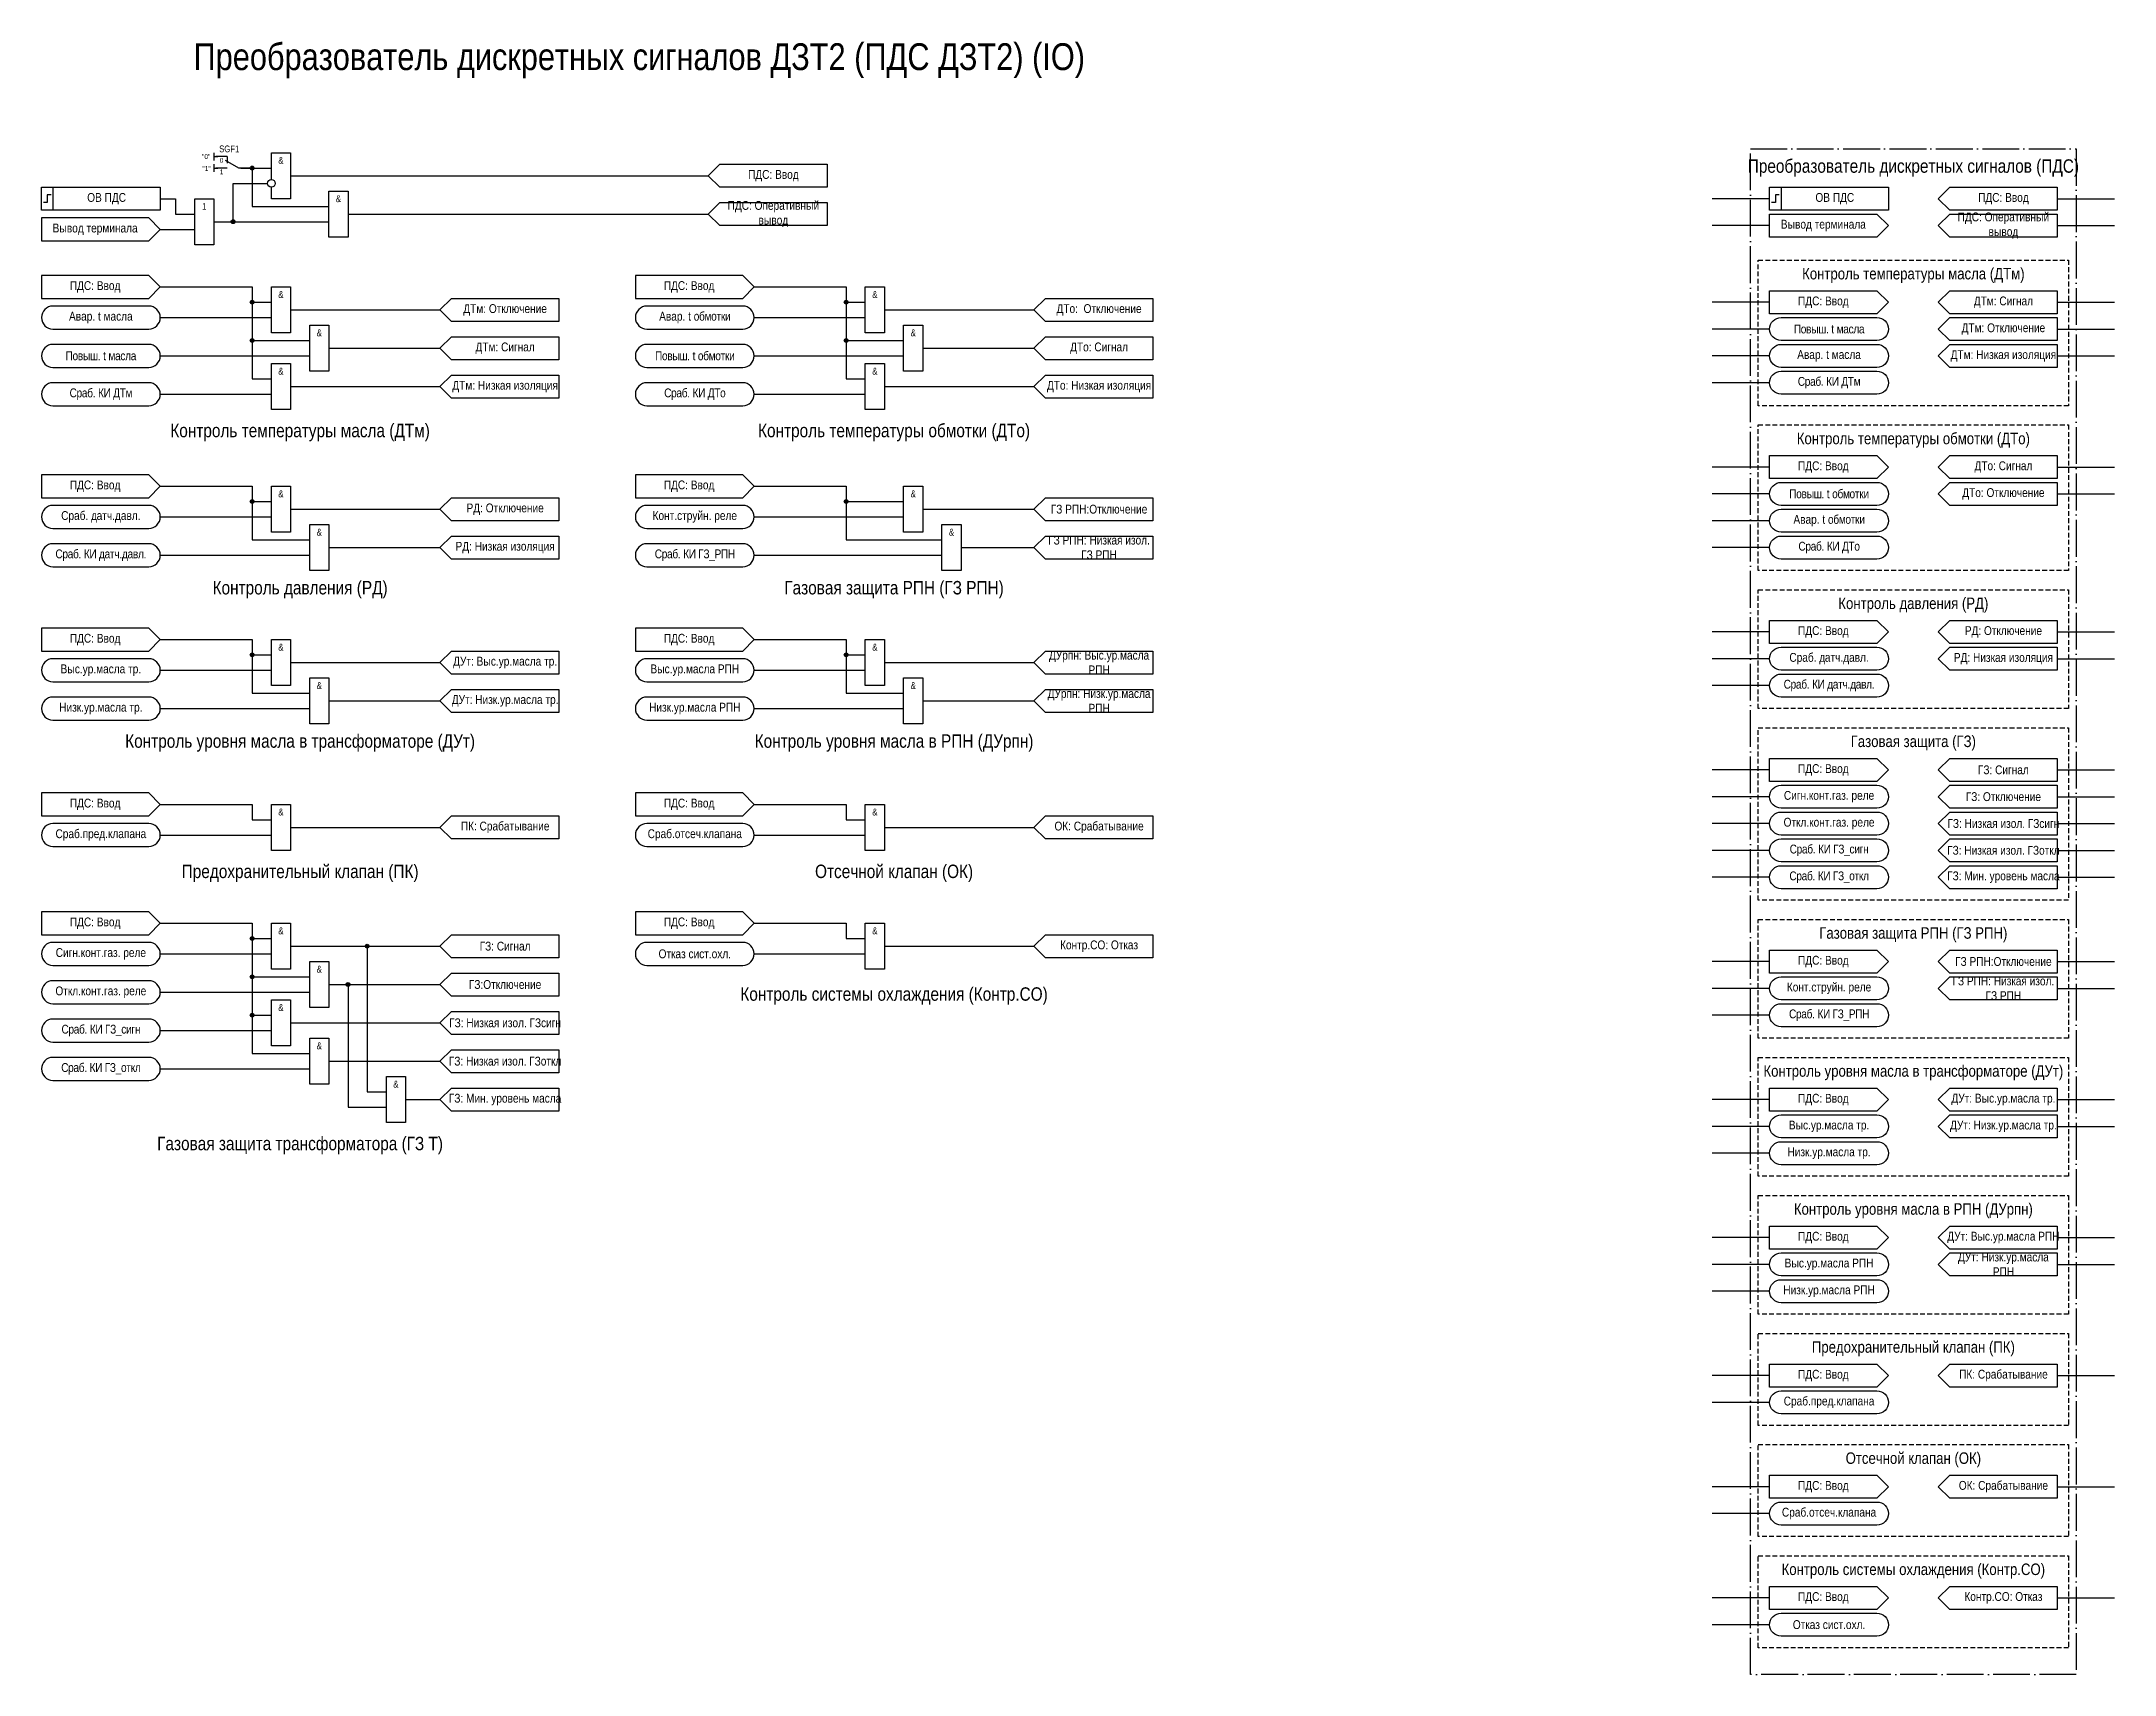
# Model space of a CAD drawing. Header units: millimetres. Extents: x -2270 to 418, y -112 to 561.
# Drawn here: x -1806 to -1265, y -112 to 314 of the extents above; entities that cross this region are included whole.
import ezdxf
from ezdxf.enums import TextEntityAlignment as Align

# ---------------------------------------------------------------- set-up
doc = ezdxf.new("R2010")
doc.units = ezdxf.units.MM
doc.linetypes.add('ACAD_ISO04W100', pattern=[30, 24, -3, 0, -3])
doc.linetypes.add('штриховая2', pattern=[0.375, 0.25, -0.125])
doc.layers.add('TEXT', color=7, linetype='Continuous', lineweight=25)
doc.layers.add('Основная', color=7, linetype='Continuous')
doc.styles.add('2.5_Gost_RD', font='ARIALN.TTF', dxfattribs={"height": 2.5})
doc.styles.add('3.5_Gost_RD', font='ARIALN.TTF', dxfattribs={"height": 3.5})
doc.styles.add('Вывод', font='ARIALN.TTF', dxfattribs={"height": 2.5})
doc.styles.add('Компонент', font='ARIALN.TTF', dxfattribs={"height": 3.5})

msp = doc.modelspace()

# ---------------------------------------------------------------- texts
at = {"ltscale": 100, "attachment_point": 5}
for s, insert, char_height, width, style in [('{\\C3;Преобразователь дискретных сигналов ДЗТ2 (ПДС ДЗТ2) (IO)}', (-1650, 309), 7, 340, '3.5_Gost_RD'), ('&', (-1743.5, 283), 1.8, 5, '2.5_Gost_RD'), ('ПДС: Ввод', (-1615, 279), 2.3, 28, '2.5_Gost_RD'), ('1', (-1763.5, 271), 1.8, 5, '2.5_Gost_RD'), ('&', (-1728.5, 273), 1.8, 5, '2.5_Gost_RD'), ('ПДС: Оперативный вывод', (-1615, 269), 2.3, 28, '2.5_Gost_RD'), ('ПДС: Ввод', (-1294, 273), 2.3, 28, '2.5_Gost_RD'), ('ПДС: Оперативный вывод', (-1294, 266), 2.3, 28, '2.5_Gost_RD'), ('&', (-1743.5, 248), 1.8, 5, '2.5_Gost_RD'), ('&', (-1588.5, 248), 1.8, 5, '2.5_Gost_RD'), ('\\A1;Авар. t масла', (-1790.5, 242), 2.3, 31, '2.5_Gost_RD'), ('ДТм: Отключение', (-1685, 244), 2.3, 28, '2.5_Gost_RD'), ('\\A1;Авар. t {\\T0.95;обмотки}', (-1635.5, 242), 2.3, 31, '2.5_Gost_RD'), ('ДТо:  Отключение', (-1530, 244), 2.3, 28, '2.5_Gost_RD'), ('ДТм: {\\A1;Сигнал}', (-1294, 246), 2.3, 28, '2.5_Gost_RD'), ('&', (-1733.5, 238), 1.8, 5, '2.5_Gost_RD'), ('&', (-1578.5, 238), 1.8, 5, '2.5_Gost_RD'), ('ДТм: {\\A1;Отключение}', (-1294, 239), 2.3, 28, '2.5_Gost_RD'), ('\\A1;{\\T0.95;Повыш. t масла }', (-1790.5, 232), 2.3, 31, '2.5_Gost_RD'), ('ДТм: Сигнал', (-1685, 234), 2.3, 28, '2.5_Gost_RD'), ('\\A1;{\\T0.95;Повыш. t обмотки}', (-1635.5, 232), 2.3, 29.7748, '2.5_Gost_RD'), ('ДТо: Сигнал', (-1530, 234), 2.3, 28, '2.5_Gost_RD'), ('ДТм: Низкая изоляция', (-1294, 232), 2.3, 28, '2.5_Gost_RD'), ('&', (-1743.5, 228), 1.8, 5, '2.5_Gost_RD'), ('&', (-1588.5, 228), 1.8, 5, '2.5_Gost_RD'), ('\\A1;{\\T0.95;Сраб. КИ ДТм}', (-1790.5, 222), 2.3, 31, '2.5_Gost_RD'), ('ДТм: Низкая изоляция', (-1685, 224), 2.3, 28, '2.5_Gost_RD'), ('\\A1;{\\T0.95;Сраб. КИ ДТо}', (-1635.5, 222), 2.3, 31, '2.5_Gost_RD'), ('ДТо: Низкая изоляция ', (-1530, 224), 2.3, 28, '2.5_Gost_RD'), ('Контроль температуры масла (ДТм)', (-1738.5, 212), 3.5, 145, '3.5_Gost_RD'), ('Контроль температуры обмотки (ДТо)', (-1583.5, 212), 3.5, 145, '3.5_Gost_RD'), ('ДТо: {\\A1;Сигнал}', (-1294, 203), 2.3, 28, '2.5_Gost_RD'), ('&', (-1743.5, 196), 1.8, 5, '2.5_Gost_RD'), ('&', (-1578.5, 196), 1.8, 5, '2.5_Gost_RD'), ('ДТо: {\\A1;Отключение}', (-1294, 196), 2.3, 28, '2.5_Gost_RD'), ('\\A1;Сраб. {\\T0.95;д}атч.давл.', (-1790.5, 190), 2.3, 31, '2.5_Gost_RD'), ('\\A1;РД: Отключение', (-1685, 192), 2.3, 28, '2.5_Gost_RD'), ('\\A1;Конт.струйн. реле', (-1635.5, 190), 2.3, 31, '2.5_Gost_RD'), ('ГЗ РПН:Отключение', (-1530, 192), 2.3, 28, '2.5_Gost_RD'), ('&', (-1733.5, 186), 1.8, 5, '2.5_Gost_RD'), ('&', (-1568.5, 186), 1.8, 5, '2.5_Gost_RD'), ('ГЗ РПН: Низкая изол. ГЗ РПН', (-1530, 182), 2.3, 28, '2.5_Gost_RD'), ('\\A1;{\\T0.95;Сраб. КИ датч.давл.}', (-1790.5, 180), 2.3, 31, '2.5_Gost_RD'), ('РД: Низкая изоляция', (-1685, 182), 2.3, 28, '2.5_Gost_RD'), ('\\A1;{\\T0.95;Сраб. КИ ГЗ_РПН}', (-1635.5, 180), 2.3, 31, '2.5_Gost_RD'), ('\\pt262.5;Контроль давления (РД)', (-1738.5, 171), 3.5, 145, '3.5_Gost_RD'), ('Газовая защита РПН (ГЗ РПН) ', (-1583.5, 171), 3.5, 145, '3.5_Gost_RD'), ('&', (-1743.5, 156), 1.8, 5, '2.5_Gost_RD'), ('&', (-1588.5, 156), 1.8, 5, '2.5_Gost_RD'), ('\\A1;РД: Отключение', (-1294, 160), 2.3, 28, '2.5_Gost_RD'), ('\\A1;Выс.ур.масла тр.', (-1790.5, 150), 2.3, 31, '2.5_Gost_RD'), ('ДУт: Выс.ур.масла тр.', (-1685, 152), 2.3, 28, '2.5_Gost_RD'), ('\\A1;Выс.ур.масла РПН', (-1635.5, 150), 2.3, 31, '2.5_Gost_RD'), ('ДУрпн: Выс.ур.масла РПН', (-1530, 152), 2.3, 28, '2.5_Gost_RD'), ('РД: Низкая изоляция', (-1294, 153), 2.3, 28, '2.5_Gost_RD'), ('&', (-1733.5, 146), 1.8, 5, '2.5_Gost_RD'), ('&', (-1578.5, 146), 1.8, 5, '2.5_Gost_RD'), ('\\A1;Низк.ур.масла тр.', (-1790.5, 140), 2.3, 29.7748, '2.5_Gost_RD'), ('ДУт: Низк.ур.масла тр.', (-1685, 142), 2.3, 28, '2.5_Gost_RD'), ('\\A1;Низк.ур.масла РПН', (-1635.5, 140), 2.3, 29.7748, '2.5_Gost_RD'), ('ДУрпн: Низк.ур.масла РПН', (-1530, 142), 2.3, 28, '2.5_Gost_RD'), ('Контроль уровня масла в трансформаторе (ДУт)', (-1738.5, 131), 3.5, 145, '3.5_Gost_RD'), ('Контроль уровня масла в РПН (ДУрпн)', (-1583.5, 131), 3.5, 145, '3.5_Gost_RD'), ('ГЗ: {\\A1;Сигнал}', (-1294, 124), 2.3, 28, '2.5_Gost_RD'), ('&', (-1743.5, 113), 1.8, 5, '2.5_Gost_RD'), ('&', (-1588.5, 113), 1.8, 5, '2.5_Gost_RD'), ('ГЗ: {\\A1;Отключение}', (-1294, 117), 2.3, 28, '2.5_Gost_RD'), ('\\A1;Сраб.пред.клапана', (-1790.5, 107), 2.3, 31, '2.5_Gost_RD'), ('ПК: Срабатывание', (-1685, 109), 2.3, 28, '2.5_Gost_RD'), ('\\A1;Сраб.отсеч.клапана', (-1635.5, 107), 2.3, 31, '2.5_Gost_RD'), ('ОК: Срабатывание', (-1530, 109), 2.3, 28, '2.5_Gost_RD'), ('ГЗ: Низкая изол. ГЗсигн', (-1294, 110), 2.3, 28, '2.5_Gost_RD'), ('ГЗ: Низкая изол. ГЗоткл', (-1294, 103), 2.3, 28, '2.5_Gost_RD'), ('Предохранительный клапан (ПК)', (-1738.5, 97), 3.5, 145, '3.5_Gost_RD'), ('Отсечной клапан (ОК)', (-1583.5, 97), 3.5, 145, '3.5_Gost_RD'), ('ГЗ: Мин. уровень масла ', (-1294, 96), 2.3, 28, '2.5_Gost_RD'), ('&', (-1743.5, 82), 1.8, 5, '2.5_Gost_RD'), ('&', (-1588.5, 82), 1.8, 5, '2.5_Gost_RD'), ('\\A1;Сигн.конт.газ. реле', (-1790.5, 76), 2.3, 31, '2.5_Gost_RD'), ('ГЗ: Сигнал', (-1685, 78), 2.3, 28, '2.5_Gost_RD'), ('\\A1;Отказ сист.охл.', (-1635.5, 76), 2.3, 31, '2.5_Gost_RD'), ('Контр.СО: Отказ', (-1530, 78), 2.3, 28, '2.5_Gost_RD'), ('&', (-1733.5, 72), 1.8, 5, '2.5_Gost_RD'), ('ГЗ РПН:Отключение', (-1294, 74), 2.3, 28, '2.5_Gost_RD'), ('\\A1;Откл.конт.газ. реле', (-1790.5, 66), 2.3, 31, '2.5_Gost_RD'), ('ГЗ:Отключение', (-1685, 68), 2.3, 28, '2.5_Gost_RD'), ('Контроль системы охлаждения (Контр.СО)', (-1583.5, 65), 3.5, 145, '3.5_Gost_RD'), ('\\A1;Конт.струйн. реле', (-1339.5, 67), 2.3, 31, '2.5_Gost_RD'), ('ГЗ РПН: Низкая изол. ГЗ РПН', (-1294, 67), 2.3, 28, '2.5_Gost_RD'), ('&', (-1743.5, 62), 1.8, 5, '2.5_Gost_RD'), ('\\A1;{\\T0.95;Сраб. КИ ГЗ_РПН}', (-1339.5, 60), 2.3, 31, '2.5_Gost_RD'), ('\\A1;{\\T0.95;Сраб. КИ ГЗ_сигн}', (-1790.5, 56), 2.3, 31, '2.5_Gost_RD'), ('ГЗ: Низкая изол. ГЗсигн', (-1685, 58), 2.3, 28, '2.5_Gost_RD'), ('&', (-1733.5, 52), 1.8, 5, '2.5_Gost_RD'), ('ГЗ: Низкая изол. ГЗоткл', (-1685, 48), 2.3, 28, '2.5_Gost_RD'), ('\\A1;{\\T0.95;Сраб. КИ ГЗ_откл}', (-1790.5, 46), 2.3, 31, '2.5_Gost_RD'), ('&', (-1713.5, 42), 1.8, 5, '2.5_Gost_RD'), ('ГЗ: Мин. уровень масла ', (-1685, 38), 2.3, 28, '2.5_Gost_RD'), ('ДУт: Выс.ур.масла тр.', (-1294, 38), 2.3, 28, '2.5_Gost_RD'), ('\\A1;Выс.ур.масла тр.', (-1339.5, 31), 2.3, 31, '2.5_Gost_RD'), ('ДУт: Низк.ур.масла тр.', (-1294, 31), 2.3, 28, '2.5_Gost_RD'), ('Газовая защита трансформатора (ГЗ T)', (-1738.5, 26), 3.5, 145, '3.5_Gost_RD'), ('\\A1;Низк.ур.масла тр.', (-1339.5, 24), 2.3, 29.7748, '2.5_Gost_RD'), ('ДУт: Выс.ур.масла РПН', (-1294, 2), 2.3, 28, '2.5_Gost_RD'), ('\\A1;Выс.ур.масла РПН', (-1339.5, -5), 2.3, 31, '2.5_Gost_RD'), ('ДУт: Низк.ур.масла РПН', (-1294, -5), 2.3, 28, '2.5_Gost_RD'), ('\\A1;Низк.ур.масла РПН', (-1339.5, -12), 2.3, 29.7748, '2.5_Gost_RD'), ('ПК: Срабатывание', (-1294, -34), 2.3, 28, '2.5_Gost_RD'), ('\\A1;Сраб.пред.клапана', (-1339.5, -41), 2.3, 31, '2.5_Gost_RD'), ('ОК: Срабатывание', (-1294, -63), 2.3, 28, '2.5_Gost_RD'), ('\\A1;Сраб.отсеч.клапана', (-1339.5, -70), 2.3, 31, '2.5_Gost_RD'), ('Контр.СО: Отказ', (-1294, -92), 2.3, 28, '2.5_Gost_RD'), ('\\A1;Отказ сист.охл.', (-1339.5, -99), 2.3, 31, '2.5_Gost_RD')]:
    msp.add_mtext(s, dxfattribs=dict(at, insert=insert, char_height=char_height, width=width, style=style))
at = {"ltscale": 100, "insert": (-1764, 281.5), "char_height": 1.25, "attachment_point": 1, "style": '3.5_Gost_RD'}
msp.add_mtext_dynamic_manual_height_columns('"1"', width=2, gutter_width=17.5, heights=[0], dxfattribs=at)
at = {"color": 30, "ltscale": 100, "true_color": 0xf7941d, "attachment_point": 5, "style": '3.5_Gost_RD'}
for s, insert, char_height, width in [('Преобразователь дискретных сигналов (ПДС)', (-1317.5, 281), 3.5, 85), ('Контроль температуры масла (ДТм)', (-1317.5, 253), 3, 81), ('Контроль температуры обмотки (ДТо)', (-1317.5, 210), 3, 81), ('Контроль давления (РД)', (-1317.5, 167), 3, 81), ('Газовая защита (ГЗ)', (-1317.5, 131), 3, 81), ('Газовая защита РПН (ГЗ РПН)', (-1317.5, 81), 3, 81), ('{\\C30;Контроль уровня масла в трансформаторе (ДУт)}', (-1317.5, 45), 3, 81), ('{\\C30;Контроль уровня масла в РПН (ДУрпн)}', (-1317.5, 9), 3, 81), ('{\\C30;Предохранительный клапан (ПК)}', (-1317.5, -27), 3, 81), ('{\\C30;Отсечной клапан (ОК)}', (-1317.5, -56), 3, 81), ('{\\C30;Контроль системы охлаждения (Контр.СО)}', (-1317.5, -85), 3, 81)]:
    msp.add_mtext(s, dxfattribs=dict(at, insert=insert, char_height=char_height, width=width))
at = {"color": 0, "ltscale": 100, "char_height": 2.3, "width": 28, "attachment_point": 5, "style": '2.5_Gost_RD'}
for s, insert in [('{\\C256;ОВ ПДС}', (-1789, 273)), ('{\\C256;ОВ ПДС}', (-1338, 273)), ('{\\C256;Вывод терминала}', (-1792, 265)), ('{\\C256;Вывод терминала}', (-1341, 266)), ('{\\C256;ПДС: Ввод}', (-1341, 246)), ('{\\C256;ПДС: Ввод}', (-1341, 203)), ('{\\C256;ПДС: Ввод}', (-1341, 160)), ('{\\C256;ПДС: Ввод}', (-1341, 124)), ('{\\C256;ПДС: Ввод}', (-1341, 74)), ('{\\C256;ПДС: Ввод}', (-1341, 38)), ('{\\C256;ПДС: Ввод}', (-1341, 2)), ('{\\C256;ПДС: Ввод}', (-1341, -34)), ('{\\C256;ПДС: Ввод}', (-1341, -63)), ('{\\C256;ПДС: Ввод}', (-1341, -92))]:
    msp.add_mtext(s, dxfattribs=dict(at, insert=insert))
at = {"layer": 'TEXT', "ltscale": 100, "char_height": 2.3, "attachment_point": 5, "style": '2.5_Gost_RD'}
for s, insert, width in [('ПДС: Ввод', (-1792, 250), 28), ('ПДС: Ввод', (-1637, 250), 28), ('\\A1;{\\T0.95;Повыш. t масла }', (-1339.5, 239), 31), ('\\A1;Авар. t масла', (-1339.5, 232), 31), ('\\A1;{\\T0.95;Сраб. КИ ДТм}', (-1339.5, 225), 31), ('ПДС: Ввод', (-1792, 198), 28), ('ПДС: Ввод', (-1637, 198), 28), ('\\A1;{\\T0.95;Повыш. t обмотки}', (-1339.5, 196), 31), ('\\A1;Авар. t {\\T0.95;обмотки}', (-1339.5, 189), 31), ('\\A1;{\\T0.95;Сраб. КИ ДТо}', (-1339.5, 182), 31), ('ПДС: Ввод', (-1792, 158), 28), ('ПДС: Ввод', (-1637, 158), 28), ('\\A1;Сраб. {\\T0.95;д}атч.давл.', (-1339.5, 153), 31), ('\\A1;{\\T0.95;Сраб. КИ датч.давл.}', (-1339.5, 146), 31), ('ПДС: Ввод', (-1792, 115), 28), ('ПДС: Ввод', (-1637, 115), 28), ('\\A1;Сигн.конт.газ. реле', (-1339.5, 117), 31), ('\\A1;Откл.конт.газ. реле', (-1339.5, 110), 31), ('\\A1;{\\T0.95;Сраб. КИ ГЗ_сигн}', (-1339.5, 103), 31), ('\\A1;{\\T0.95;Сраб. КИ ГЗ_откл}', (-1339.5, 96), 31), ('ПДС: Ввод', (-1792, 84), 28), ('ПДС: Ввод', (-1637, 84), 28)]:
    msp.add_mtext(s, dxfattribs=dict(at, insert=insert, width=width))

# ---------------------------------------------------------------- blocks, each defined once
blk = doc.blocks.new('Точка')
at = {"ltscale": 100}
h = blk.add_hatch(color=256, dxfattribs=at)
h.dxf.hatch_style = 1
edge = h.paths.add_edge_path()
edge.add_arc((0, 0), 0.5, 0, 360)
blk.add_circle((0, 0), 0.5, dxfattribs=at)
blk = doc.blocks.new('*U958')
at = {"layer": 'Основная', "color": 0}
blk.add_line((0, 0), (7, 4), dxfattribs=at)
at = {"layer": 'Основная', "ltscale": 0.35}
blk.add_line((6, 6), (6, 2.5), dxfattribs=at)
blk = doc.blocks.new('*U985')
at = {"layer": 'Основная', "color": 0}
for p, q in [((-3, 6), (-9, 6)), ((-3, 0), (-9, 0)), ((9, 0), (3, 0))]:
    blk.add_line(p, q, dxfattribs=at)
at = {"layer": 'Основная', "ltscale": 0.25, "xscale": -1}
blk.add_blockref('*U958', (3, 0), dxfattribs=at)
at = {"layer": 'Основная'}
for tag, height, style, p in [('ОУ', 3.5, 'Компонент', (-2, 10)), ('В1', 2.5, 'Вывод', (-14, 6)), ('В2', 2.5, 'Вывод', (-6, 4)), ('В3', 2.5, 'Вывод', (-6, -2))]:
    blk.add_attdef(tag, text='', height=height, dxfattribs=dict(at, style=style)).set_placement(p, align=Align.MIDDLE_CENTER)

# ---------------------------------------------------------------- linework, layer by layer
at = {"ltscale": 100}
for p, q in [((-1761, 285), (-1761, 283)), ((-1761, 284), (-1760, 284)), ((-1761, 282), (-1761, 280)), ((-1761, 281), (-1760, 281)), ((-1355, 273), (-1370, 273)), ((-1280, 273), (-1265, 273)), ((-1766, 269), (-1766, 269)), ((-1355, 266), (-1370, 266)), ((-1280, 266), (-1265, 266)), ((-1355, 246), (-1370, 246)), ((-1280, 246), (-1265, 246)), ((-1355, 239), (-1370, 239)), ((-1280, 239), (-1265, 239)), ((-1355, 232), (-1370, 232)), ((-1280, 232), (-1265, 232)), ((-1355, 225), (-1370, 225)), ((-1355, 203), (-1370, 203)), ((-1280, 203), (-1265, 203)), ((-1355, 196), (-1370, 196)), ((-1280, 196), (-1265, 196)), ((-1355, 189), (-1370, 189)), ((-1355, 182), (-1370, 182)), ((-1355, 160), (-1370, 160)), ((-1280, 160), (-1265, 160)), ((-1355, 153), (-1370, 153)), ((-1280, 153), (-1265, 153)), ((-1355, 146), (-1370, 146)), ((-1355, 124), (-1370, 124)), ((-1280, 124), (-1265, 124)), ((-1355, 117), (-1370, 117)), ((-1280, 117), (-1265, 117)), ((-1355, 110), (-1370, 110)), ((-1280, 110), (-1265, 110)), ((-1355, 103), (-1370, 103)), ((-1280, 103), (-1265, 103)), ((-1355, 96), (-1370, 96)), ((-1280, 96), (-1265, 96)), ((-1355, 74), (-1370, 74)), ((-1280, 74), (-1265, 74)), ((-1355, 67), (-1370, 67)), ((-1280, 67), (-1265, 67)), ((-1355, 60), (-1370, 60)), ((-1355, 38), (-1370, 38)), ((-1280, 38), (-1265, 38)), ((-1355, 31), (-1370, 31)), ((-1280, 31), (-1265, 31)), ((-1355, 24), (-1370, 24)), ((-1355, 2), (-1370, 2)), ((-1280, 2), (-1265, 2)), ((-1355, -5), (-1370, -5)), ((-1280, -5), (-1265, -5)), ((-1355, -12), (-1370, -12)), ((-1355, -34), (-1370, -34)), ((-1280, -34), (-1265, -34)), ((-1355, -41), (-1370, -41)), ((-1355, -63), (-1370, -63)), ((-1280, -63), (-1265, -63)), ((-1355, -70), (-1370, -70)), ((-1355, -92), (-1370, -92)), ((-1280, -92), (-1265, -92)), ((-1355, -99), (-1370, -99))]:
    msp.add_line(p, q, dxfattribs=at)
for points in [[(-1746, 278), (-1746, 285), (-1741, 285), (-1741, 273), (-1746, 273), (-1746, 276)], [(-1632, 279), (-1629, 282), (-1601, 282), (-1601, 276), (-1629, 276), (-1632, 279)], [(-1761, 267), (-1756, 267), (-1756, 277), (-1747, 277)], [(-1754, 281), (-1746, 281)], [(-1754, 281), (-1751, 281), (-1751, 271), (-1731, 271)], [(-1741, 279), (-1632, 279)], [(-1311, 273), (-1308, 276), (-1280, 276), (-1280, 270), (-1308, 270), (-1311, 273)], [(-1775, 273), (-1771, 273), (-1771, 269), (-1766, 269)], [(-1632, 269), (-1629, 272), (-1601, 272), (-1601, 266), (-1629, 266), (-1632, 269)], [(-1761, 267), (-1731, 267)], [(-1726, 269), (-1632, 269)], [(-1311, 266), (-1308, 269), (-1280, 269), (-1280, 263), (-1308, 263), (-1311, 266)], [(-1775, 265), (-1766, 265)], [(-1775, 250), (-1751, 250), (-1751, 246), (-1746, 246)], [(-1775, 250), (-1751, 250), (-1751, 236), (-1736, 236)], [(-1775, 250), (-1751, 250), (-1751, 226), (-1746, 226)], [(-1620, 250), (-1596, 250), (-1596, 246), (-1591, 246)], [(-1620, 250), (-1596, 250), (-1596, 236), (-1581, 236)], [(-1620, 250), (-1596, 250), (-1596, 226), (-1591, 226)], [(-1741, 244), (-1702, 244)], [(-1702, 244), (-1699, 247), (-1671, 247), (-1671, 241), (-1699, 241), (-1702, 244)], [(-1586, 244), (-1547, 244)], [(-1547, 244), (-1544, 247), (-1516, 247), (-1516, 241), (-1544, 241), (-1547, 244)], [(-1775, 242), (-1746, 242)], [(-1620, 242), (-1591, 242)], [(-1731, 234), (-1702, 234)], [(-1702, 234), (-1699, 237), (-1671, 237), (-1671, 231), (-1699, 231), (-1702, 234)], [(-1576, 234), (-1547, 234)], [(-1547, 234), (-1544, 237), (-1516, 237), (-1516, 231), (-1544, 231), (-1547, 234)], [(-1775, 232), (-1736, 232)], [(-1620, 232), (-1581, 232)], [(-1775, 222), (-1746, 222)], [(-1741, 224), (-1702, 224)], [(-1702, 224), (-1699, 227), (-1671, 227), (-1671, 221), (-1699, 221), (-1702, 224)], [(-1620, 222), (-1591, 222)], [(-1586, 224), (-1547, 224)], [(-1547, 224), (-1544, 227), (-1516, 227), (-1516, 221), (-1544, 221), (-1547, 224)], [(-1775, 198), (-1751, 198), (-1751, 194), (-1746, 194)], [(-1775, 198), (-1751, 198), (-1751, 184), (-1736, 184)], [(-1702, 192), (-1699, 195), (-1671, 195), (-1671, 189), (-1699, 189), (-1702, 192)], [(-1620, 198), (-1596, 198), (-1596, 194), (-1581, 194)], [(-1620, 198), (-1596, 198), (-1596, 184), (-1571, 184)], [(-1547, 192), (-1544, 195), (-1516, 195), (-1516, 189), (-1544, 189), (-1547, 192)], [(-1775, 190), (-1746, 190)], [(-1741, 192), (-1702, 192)], [(-1620, 190), (-1581, 190)], [(-1576, 192), (-1547, 192)], [(-1702, 182), (-1699, 185), (-1671, 185), (-1671, 179), (-1699, 179), (-1702, 182)], [(-1547, 182), (-1544, 185), (-1516, 185), (-1516, 179), (-1544, 179), (-1547, 182)], [(-1775, 180), (-1736, 180)], [(-1731, 182), (-1702, 182)], [(-1620, 180), (-1571, 180)], [(-1566, 182), (-1547, 182)], [(-1775, 158), (-1751, 158), (-1751, 154), (-1746, 154)], [(-1775, 158), (-1751, 158), (-1751, 144), (-1736, 144)], [(-1620, 158), (-1596, 158), (-1596, 154), (-1591, 154)], [(-1620, 158), (-1596, 158), (-1596, 144), (-1581, 144)], [(-1741, 152), (-1702, 152)], [(-1702, 152), (-1699, 155), (-1671, 155), (-1671, 149), (-1699, 149), (-1702, 152)], [(-1586, 152), (-1547, 152)], [(-1547, 152), (-1544, 155), (-1516, 155), (-1516, 149), (-1544, 149), (-1547, 152)], [(-1775, 150), (-1746, 150)], [(-1620, 150), (-1591, 150)], [(-1731, 142), (-1702, 142)], [(-1702, 142), (-1699, 145), (-1671, 145), (-1671, 139), (-1699, 139), (-1702, 142)], [(-1576, 142), (-1547, 142)], [(-1547, 142), (-1544, 145), (-1516, 145), (-1516, 139), (-1544, 139), (-1547, 142)], [(-1775, 140), (-1736, 140)], [(-1620, 140), (-1581, 140)], [(-1775, 115), (-1751, 115), (-1751, 111), (-1746, 111)], [(-1620, 115), (-1596, 115), (-1596, 111), (-1591, 111)], [(-1741, 109), (-1702, 109)], [(-1702, 109), (-1699, 112), (-1671, 112), (-1671, 106), (-1699, 106), (-1702, 109)], [(-1586, 109), (-1547, 109)], [(-1547, 109), (-1544, 112), (-1516, 112), (-1516, 106), (-1544, 106), (-1547, 109)], [(-1775, 107), (-1746, 107)], [(-1620, 107), (-1591, 107)], [(-1775, 84), (-1751, 84), (-1751, 80), (-1746, 80)], [(-1775, 84), (-1751, 84), (-1751, 70), (-1736, 70)], [(-1775, 84), (-1751, 84), (-1751, 60), (-1746, 60)], [(-1775, 84), (-1751, 84), (-1751, 50), (-1736, 50)], [(-1620, 84), (-1596, 84), (-1596, 80), (-1591, 80)], [(-1775, 76), (-1746, 76)], [(-1741, 78), (-1702, 78)], [(-1741, 78), (-1721, 78), (-1721, 40), (-1716, 40)], [(-1702, 78), (-1699, 81), (-1671, 81), (-1671, 75), (-1699, 75), (-1702, 78)], [(-1620, 76), (-1591, 76)], [(-1586, 78), (-1547, 78)], [(-1547, 78), (-1544, 81), (-1516, 81), (-1516, 75), (-1544, 75), (-1547, 78)], [(-1702, 68), (-1699, 71), (-1671, 71), (-1671, 65), (-1699, 65), (-1702, 68)], [(-1775, 66), (-1736, 66)], [(-1731, 68), (-1702, 68)], [(-1731, 68), (-1726, 68), (-1726, 36), (-1716, 36)], [(-1702, 58), (-1699, 61), (-1671, 61), (-1671, 55), (-1699, 55), (-1702, 58)], [(-1775, 56), (-1746, 56)], [(-1741, 58), (-1702, 58)], [(-1702, 48), (-1699, 51), (-1671, 51), (-1671, 45), (-1699, 45), (-1702, 48)], [(-1775, 46), (-1736, 46)], [(-1731, 48), (-1702, 48)], [(-1711, 38), (-1702, 38)], [(-1702, 38), (-1699, 41), (-1671, 41), (-1671, 35), (-1699, 35), (-1702, 38)]]:
    msp.add_lwpolyline(points, dxfattribs=at)
at = {"color": 251, "linetype": 'ACAD_ISO04W100', "lineweight": 30, "ltscale": 0.4, "true_color": 0x58595b}
msp.add_lwpolyline([(-1360, 286), (-1275, 286), (-1275, -112), (-1360, -112)], close=True, dxfattribs=at)
at = {"ltscale": 100}
for points in [[(-1806, 276), (-1775, 276), (-1775, 270), (-1806, 270)], [(-1806, 276), (-1803, 276), (-1803, 270), (-1806, 270)], [(-1355, 276), (-1352, 276), (-1352, 270), (-1355, 270)], [(-1355, 276), (-1324, 276), (-1324, 270), (-1355, 270)], [(-1766, 273), (-1761, 273), (-1761, 261), (-1766, 261)], [(-1731, 275), (-1726, 275), (-1726, 263), (-1731, 263)], [(-1806, 268), (-1806, 262), (-1778, 262), (-1775, 265), (-1778, 268)], [(-1327, 263), (-1355, 263), (-1355, 269), (-1327, 269), (-1324, 266)], [(-1806, 253), (-1806, 247), (-1778, 247), (-1775, 250), (-1778, 253)], [(-1746, 250), (-1741, 250), (-1741, 238), (-1746, 238)], [(-1651, 253), (-1651, 247), (-1623, 247), (-1620, 250), (-1623, 253)], [(-1591, 250), (-1586, 250), (-1586, 238), (-1591, 238)], [(-1327, 243), (-1355, 243), (-1355, 249), (-1327, 249), (-1324, 246)], [(-1280, 243), (-1308, 243), (-1311, 246), (-1308, 249), (-1280, 249)], [(-1736, 240), (-1731, 240), (-1731, 228), (-1736, 228)], [(-1581, 240), (-1576, 240), (-1576, 228), (-1581, 228)], [(-1308, 242), (-1280, 242), (-1280, 236), (-1308, 236), (-1311, 239)], [(-1308, 235), (-1280, 235), (-1280, 229), (-1308, 229), (-1311, 232)], [(-1746, 230), (-1741, 230), (-1741, 218), (-1746, 218)], [(-1591, 230), (-1586, 230), (-1586, 218), (-1591, 218)], [(-1327, 200), (-1355, 200), (-1355, 206), (-1327, 206), (-1324, 203)], [(-1280, 200), (-1308, 200), (-1311, 203), (-1308, 206), (-1280, 206)], [(-1806, 201), (-1806, 195), (-1778, 195), (-1775, 198), (-1778, 201)], [(-1651, 201), (-1651, 195), (-1623, 195), (-1620, 198), (-1623, 201)], [(-1746, 198), (-1741, 198), (-1741, 186), (-1746, 186)], [(-1581, 198), (-1576, 198), (-1576, 186), (-1581, 186)], [(-1308, 199), (-1280, 199), (-1280, 193), (-1308, 193), (-1311, 196)], [(-1736, 188), (-1731, 188), (-1731, 176), (-1736, 176)], [(-1571, 188), (-1566, 188), (-1566, 176), (-1571, 176)], [(-1327, 157), (-1355, 157), (-1355, 163), (-1327, 163), (-1324, 160)], [(-1280, 157), (-1308, 157), (-1311, 160), (-1308, 163), (-1280, 163)], [(-1806, 161), (-1806, 155), (-1778, 155), (-1775, 158), (-1778, 161)], [(-1746, 158), (-1741, 158), (-1741, 146), (-1746, 146)], [(-1651, 161), (-1651, 155), (-1623, 155), (-1620, 158), (-1623, 161)], [(-1591, 158), (-1586, 158), (-1586, 146), (-1591, 146)], [(-1308, 156), (-1280, 156), (-1280, 150), (-1308, 150), (-1311, 153)], [(-1736, 148), (-1731, 148), (-1731, 136), (-1736, 136)], [(-1581, 148), (-1576, 148), (-1576, 136), (-1581, 136)], [(-1327, 121), (-1355, 121), (-1355, 127), (-1327, 127), (-1324, 124)], [(-1280, 121), (-1308, 121), (-1311, 124), (-1308, 127), (-1280, 127)], [(-1308, 120), (-1280, 120), (-1280, 114), (-1308, 114), (-1311, 117)], [(-1806, 118), (-1806, 112), (-1778, 112), (-1775, 115), (-1778, 118)], [(-1746, 115), (-1741, 115), (-1741, 103), (-1746, 103)], [(-1651, 118), (-1651, 112), (-1623, 112), (-1620, 115), (-1623, 118)], [(-1591, 115), (-1586, 115), (-1586, 103), (-1591, 103)], [(-1308, 113), (-1280, 113), (-1280, 107), (-1308, 107), (-1311, 110)], [(-1308, 106), (-1280, 106), (-1280, 100), (-1308, 100), (-1311, 103)], [(-1308, 99), (-1280, 99), (-1280, 93), (-1308, 93), (-1311, 96)], [(-1806, 87), (-1806, 81), (-1778, 81), (-1775, 84), (-1778, 87)], [(-1651, 87), (-1651, 81), (-1623, 81), (-1620, 84), (-1623, 87)], [(-1746, 84), (-1741, 84), (-1741, 72), (-1746, 72)], [(-1591, 84), (-1586, 84), (-1586, 72), (-1591, 72)], [(-1327, 71), (-1355, 71), (-1355, 77), (-1327, 77), (-1324, 74)], [(-1280, 71), (-1308, 71), (-1311, 74), (-1308, 77), (-1280, 77)], [(-1736, 74), (-1731, 74), (-1731, 62), (-1736, 62)], [(-1308, 70), (-1280, 70), (-1280, 64), (-1308, 64), (-1311, 67)], [(-1746, 64), (-1741, 64), (-1741, 52), (-1746, 52)], [(-1736, 54), (-1731, 54), (-1731, 42), (-1736, 42)], [(-1716, 44), (-1711, 44), (-1711, 32), (-1716, 32)], [(-1327, 35), (-1355, 35), (-1355, 41), (-1327, 41), (-1324, 38)], [(-1280, 35), (-1308, 35), (-1311, 38), (-1308, 41), (-1280, 41)], [(-1308, 34), (-1280, 34), (-1280, 28), (-1308, 28), (-1311, 31)], [(-1327, -1), (-1355, -1), (-1355, 5), (-1327, 5), (-1324, 2)], [(-1280, -1), (-1308, -1), (-1311, 2), (-1308, 5), (-1280, 5)], [(-1308, -2), (-1280, -2), (-1280, -8), (-1308, -8), (-1311, -5)], [(-1327, -37), (-1355, -37), (-1355, -31), (-1327, -31), (-1324, -34)], [(-1280, -37), (-1308, -37), (-1311, -34), (-1308, -31), (-1280, -31)], [(-1327, -66), (-1355, -66), (-1355, -60), (-1327, -60), (-1324, -63)], [(-1280, -66), (-1308, -66), (-1311, -63), (-1308, -60), (-1280, -60)], [(-1327, -95), (-1355, -95), (-1355, -89), (-1327, -89), (-1324, -92)], [(-1280, -95), (-1308, -95), (-1311, -92), (-1308, -89), (-1280, -89)]]:
    msp.add_lwpolyline(points, close=True, dxfattribs=at)
at = {"lineweight": 30, "ltscale": 100}
for points in [[(-1803.5, 274), (-1804.5, 274), (-1804.5, 272), (-1805.5, 272)], [(-1352.5, 274), (-1353.5, 274), (-1353.5, 272), (-1354.5, 272)]]:
    msp.add_lwpolyline(points, dxfattribs=at)
at = {"linetype": 'штриховая2', "ltscale": 5}
for points in [[(-1358, 257), (-1277, 257), (-1277, 219), (-1358, 219)], [(-1358, 214), (-1277, 214), (-1277, 176), (-1358, 176)], [(-1358, 171), (-1277, 171), (-1277, 140), (-1358, 140)], [(-1358, 135), (-1277, 135), (-1277, 90), (-1358, 90)], [(-1358, 85), (-1277, 85), (-1277, 54), (-1358, 54)], [(-1358, 49), (-1277, 49), (-1277, 18), (-1358, 18)], [(-1358, 13), (-1277, 13), (-1277, -18), (-1358, -18)], [(-1358, -23), (-1277, -23), (-1277, -47), (-1358, -47)], [(-1358, -52), (-1277, -52), (-1277, -76), (-1358, -76)], [(-1358, -81), (-1277, -81), (-1277, -105), (-1358, -105)]]:
    msp.add_lwpolyline(points, close=True, dxfattribs=at)
at = {"ltscale": 100}
for points in [[(-1803, 239), (-1778, 239, 1), (-1778, 245), (-1803, 245, 1)], [(-1648, 239), (-1623, 239, 1), (-1623, 245), (-1648, 245, 1)], [(-1352, 236, -1), (-1352, 242), (-1327, 242, -1), (-1327, 236)], [(-1803, 229), (-1778, 229, 1), (-1778, 235), (-1803, 235, 1)], [(-1648, 229), (-1623, 229, 1), (-1623, 235), (-1648, 235, 1)], [(-1352, 229, -1), (-1352, 235), (-1327, 235, -1), (-1327, 229)], [(-1352, 222, -1), (-1352, 228), (-1327, 228, -1), (-1327, 222)], [(-1803, 219), (-1778, 219, 1), (-1778, 225), (-1803, 225, 1)], [(-1648, 219), (-1623, 219, 1), (-1623, 225), (-1648, 225, 1)], [(-1352, 193, -1), (-1352, 199), (-1327, 199, -1), (-1327, 193)], [(-1803, 187), (-1778, 187, 1), (-1778, 193), (-1803, 193, 1)], [(-1648, 187), (-1623, 187, 1), (-1623, 193), (-1648, 193, 1)], [(-1352, 186, -1), (-1352, 192), (-1327, 192, -1), (-1327, 186)], [(-1352, 179, -1), (-1352, 185), (-1327, 185, -1), (-1327, 179)], [(-1803, 177), (-1778, 177, 1), (-1778, 183), (-1803, 183, 1)], [(-1648, 177), (-1623, 177, 1), (-1623, 183), (-1648, 183, 1)], [(-1803, 147), (-1778, 147, 1), (-1778, 153), (-1803, 153, 1)], [(-1648, 147), (-1623, 147, 1), (-1623, 153), (-1648, 153, 1)], [(-1352, 150, -1), (-1352, 156), (-1327, 156, -1), (-1327, 150)], [(-1352, 143, -1), (-1352, 149), (-1327, 149, -1), (-1327, 143)], [(-1803, 137), (-1778, 137, 1), (-1778, 143), (-1803, 143, 1)], [(-1648, 137), (-1623, 137, 1), (-1623, 143), (-1648, 143, 1)], [(-1352, 114, -1), (-1352, 120), (-1327, 120, -1), (-1327, 114)], [(-1803, 104), (-1778, 104, 1), (-1778, 110), (-1803, 110, 1)], [(-1648, 104), (-1623, 104, 1), (-1623, 110), (-1648, 110, 1)], [(-1352, 107, -1), (-1352, 113), (-1327, 113, -1), (-1327, 107)], [(-1352, 100, -1), (-1352, 106), (-1327, 106, -1), (-1327, 100)], [(-1352, 93, -1), (-1352, 99), (-1327, 99, -1), (-1327, 93)], [(-1803, 73), (-1778, 73, 1), (-1778, 79), (-1803, 79, 1)], [(-1648, 73), (-1623, 73, 1), (-1623, 79), (-1648, 79, 1)], [(-1803, 63), (-1778, 63, 1), (-1778, 69), (-1803, 69, 1)], [(-1352, 64, -1), (-1352, 70), (-1327, 70, -1), (-1327, 64)], [(-1352, 57, -1), (-1352, 63), (-1327, 63, -1), (-1327, 57)], [(-1803, 53), (-1778, 53, 1), (-1778, 59), (-1803, 59, 1)], [(-1803, 43), (-1778, 43, 1), (-1778, 49), (-1803, 49, 1)], [(-1352, 28, -1), (-1352, 34), (-1327, 34, -1), (-1327, 28)], [(-1352, 21, -1), (-1352, 27), (-1327, 27, -1), (-1327, 21)], [(-1352, -8, -1), (-1352, -2), (-1327, -2, -1), (-1327, -8)], [(-1352, -15, -1), (-1352, -9), (-1327, -9, -1), (-1327, -15)], [(-1352, -44, -1), (-1352, -38), (-1327, -38, -1), (-1327, -44)], [(-1352, -73, -1), (-1352, -67), (-1327, -67, -1), (-1327, -73)], [(-1352, -102, -1), (-1352, -96), (-1327, -96, -1), (-1327, -102)]]:
    msp.add_lwpolyline(points, format="xyb", close=True, dxfattribs=at)
msp.add_circle((-1746, 277), 1)

# ---------------------------------------------------------------- block references
for p in [(-1751, 281), (-1756, 267), (-1751, 246), (-1596, 246), (-1751, 236), (-1596, 236), (-1751, 194), (-1596, 194), (-1751, 154), (-1596, 154), (-1751, 80), (-1721, 78), (-1751, 70), (-1726, 68), (-1751, 60)]:
    msp.add_blockref('Точка', p, dxfattribs=at)
at = {"layer": 'Основная', "ltscale": 0.25, "xscale": 0.5, "yscale": 0.5, "zscale": 0.5}
msp.add_blockref('*U985', (-1756, 281), dxfattribs=at).add_auto_attribs({'ОУ': 'SGF1', 'В1': '"0"', 'В2': '0', 'В3': '1'})

msp.set_redraw_order([(e.dxf.handle, doc.entitydb.next_handle()) for e in msp.query("TEXT MTEXT ATTDEF DIMENSION ARC_DIMENSION")])  # texts and dimensions are drawn at this point

doc.saveas('drawing.dxf')
